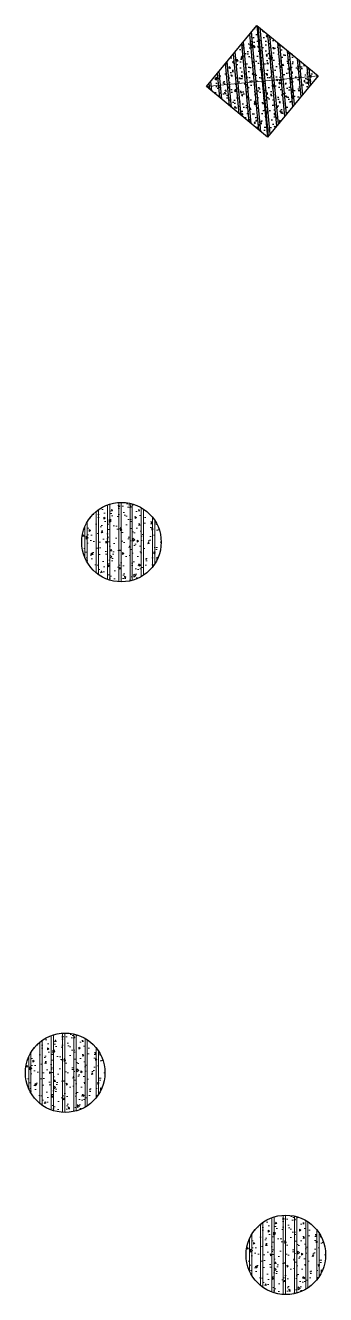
# Model space of a CAD drawing. Header units: millimetres. Extents: x 11689832 to 11802583, y 1023459 to 1173251.
# Drawn here: x 11689832 to 11695497, y 1083245 to 1107207 of the extents above; entities that cross this region are included whole.
import ezdxf

# ---------------------------------------------------------------- set-up
doc = ezdxf.new("R2010")
doc.units = ezdxf.units.MM
doc.header["$MEASUREMENT"] = 0
doc.layers.get('0').update_dxf_attribs({"linetype": 'CONTINUOUS', "lineweight": 13})
doc.layers.get('Defpoints').update_dxf_attribs({"color": 5, "linetype": 'CONTINUOUS', "lineweight": 13})
doc.layers.add('KT-Net cot vach', color=6, linetype='CONTINUOUS')
doc.layers.add('KT-Vat lieu', color=250, linetype='CONTINUOUS', lineweight=9)

# ---------------------------------------------------------------- blocks, each defined once
blk = doc.blocks.new('*U73')
h = blk.add_hatch()
h.set_pattern_fill('VATLIEU04', color=250, scale=40, style=0, pattern_type=2)
h.set_pattern_definition([(49.99999999999999, (549.9999999999818, 1550), (286.9040730403014, -25.10085399303804), [30, -330]), (355, (549.9999999999818, 1550), (-55.50053344520001, 300.8768534800047), [24, -264]), (100.4514, (573.9086719999818, 1547.908263999999), (231.4037526856086, 275.7758168243814), [25.496076, -280.4568448]), (46.18420000000001, (549.9999999999818, 1630), (426.8964194502578, -66.20760573160723), [45, -495]), (96.6356, (585.5746979999819, 1624.482677199999), (373.8650822194813, 389.6471483601767), [38.2441152, -420.6852]), (351.1842, (549.9999999999818, 1630), (373.8647780534509, 389.6474403701299), [36, -396]), (21, (589.9999999999818, 1610), (238.7628208473847, -161.0475562661355), [30, -330]), (326.0000000000001, (589.9999999999818, 1610), (97.32613276863269, 290.0600180187412), [24, -264]), (71.4514, (609.8968931999818, 1596.579357599999), (336.089051432596, 129.012198683981), [25.496076, -280.4568448]), (37.50000000000001, (549.9999999999818, 1550), (4.863942126916267, 133.1575415325246), [0, -260.8, 0, -268, 0, -265]), (7.499999999999999, (549.9999999999818, 1550), (105.2278149768594, 157.7646847529441), [0, -152.8, 0, -254.8, 0, -101]), (327.5, (460.7999999999818, 1550), (213.5289744689636, -9.021948693751902), [0, -100, 0, -312, 0, -414]), (317.5, (420.7999999999818, 1550), (233.2744677369545, 40.04199293292709), [0, -130, 0, -207.2, 0, -294]), (45, (549.9999999999818, 1550), (-120.2081528017131, 120.2081528017131), []), (45, (549.9999999999818, 1599), (-120.2081528017131, 120.2081528017131), [])])
h.paths.add_polyline_path([(-475, -474.9999999999998), (1024.999999999996, -475), (1024.999999999982, 1025), (-475.0000000000146, 1025)])
at = {"color": 6, "ltscale": 0.25}
blk.add_lwpolyline([(-475, -474.9999999999998), (1024.999999999996, -475), (1024.999999999982, 1025), (-475.0000000000146, 1025)], close=True, dxfattribs=at)
at = {"layer": 'Defpoints', "linetype": 'ByBlock', "ltscale": 30}
for p, q in [((1024.999999999996, -475), (-475.0000000000146, 1025)), ((-475, -474.9999999999998), (1024.999999999982, 1025))]:
    blk.add_line(p, q, dxfattribs=at)

msp = doc.modelspace()

# ---------------------------------------------------------------- hatches: boundary and pattern name
at = {"layer": 'KT-Vat lieu', "ltscale": 0.5}
h = msp.add_hatch(dxfattribs=at)
h.set_pattern_fill('VATLIEU04', color=256, scale=50, angle=45, pattern_type=2)
h.set_pattern_definition([(94.99999999999984, (11664011.91180355, 1078342.450954155), (275.7759995861103, 231.4035394059837), [37.49999999999999, -412.4999999999999]), (40.00000000000002, (11664011.91180355, 1078342.450954155), (-314.996083695443, 216.8840747990137), [30, -330]), (145.4514, (11664034.89313456, 1078361.734583393), (-39.21973430971335, 448.287641099735), [31.870095, -350.571056]), (91.18419999999824, (11663941.20112543, 1078413.161632274), (435.8465000455986, 318.8068825982365), [56.24999999999988, -618.7499999999981]), (141.6356, (11663977.52168363, 1078439.72884956), (-13.94950748652536, 674.8558447021788), [47.805144, -525.8565]), (36.18420000000004, (11663941.20112543, 1078413.161632274), (-13.95003443662637, 674.855833957623), [45, -495]), (66, (11663994.23413402, 1078430.839301803), (353.3857860571512, 68.691238233885), [37.49999999999901, -412.4999999999921]), (11.00000000000003, (11663994.23413402, 1078430.839301803), (-170.3542965309771, 342.4042176993831), [30, -330]), (116.4514, (11664023.68295322, 1078436.563552875), (183.0318085066423, 411.0953098697152), [31.870095, -350.571056]), (82.50000000000001, (11664011.91180355, 1078342.450954155), (-113.3965926531701, 121.9949088062736), [0, -325.9999999999921, 0, -334.9999999999921, 0, -331.2499999999921]), (52.49999999999999, (11664011.91180355, 1078342.450954155), (-46.43647110123004, 232.4547249501817), [0, -191, 0, -318.5, 0, -126.25]), (12.5, (11663933.06939745, 1078263.608548053), (196.709083659603, 180.7603809074303), [0, -125, 0, -390, 0, -517.5]), (2.499999999999997, (11663897.71405839, 1078228.253208993), (170.7949915992331, 241.5799034369745), [0, -162.5, 0, -259, 0, -367.5]), (90, (11664011.91180355, 1078342.450954155), (-212.5, 0), []), (90, (11663968.6015132, 1078385.761244503), (-212.5, 0), [])])
edge = h.paths.add_edge_path()
edge.add_arc((11691644.40486786, 1097451.537535538), 750.0000000002312, 0, 360)
h = msp.add_hatch(dxfattribs=at)
h.set_pattern_fill('VATLIEU04', color=256, scale=50, angle=45, pattern_type=2)
h.set_pattern_definition([(94.99999999999984, (11662950.14011678, 1068325.153890784), (275.7759995861103, 231.4035394059837), [37.49999999999999, -412.4999999999999]), (40.00000000000002, (11662950.14011678, 1068325.153890784), (-314.996083695443, 216.8840747990137), [30, -330]), (145.4514, (11662973.12144779, 1068344.437520022), (-39.21973430971335, 448.287641099735), [31.870095, -350.571056]), (91.18419999999826, (11662879.42943866, 1068395.864568902), (435.8465000455986, 318.8068825982365), [56.24999999999988, -618.7499999999981]), (141.6356, (11662915.74999686, 1068422.431786188), (-13.94950748652536, 674.8558447021788), [47.805144, -525.8565]), (36.18420000000004, (11662879.42943866, 1068395.864568902), (-13.95003443662637, 674.855833957623), [45, -495]), (66, (11662932.46244725, 1068413.542238432), (353.3857860571512, 68.691238233885), [37.49999999999902, -412.4999999999922]), (11.00000000000003, (11662932.46244725, 1068413.542238432), (-170.3542965309771, 342.4042176993831), [30, -330]), (116.4514, (11662961.91126645, 1068419.266489504), (183.0318085066423, 411.0953098697152), [31.870095, -350.571056]), (82.50000000000001, (11662950.14011678, 1068325.153890784), (-113.3965926531701, 121.9949088062736), [0, -325.9999999999922, 0, -334.9999999999922, 0, -331.2499999999922]), (52.49999999999999, (11662950.14011678, 1068325.153890784), (-46.43647110123004, 232.4547249501817), [0, -191, 0, -318.5, 0, -126.25]), (12.5, (11662871.29771068, 1068246.311484681), (196.709083659603, 180.7603809074303), [0, -125, 0, -390, 0, -517.5]), (2.499999999999997, (11662835.94237162, 1068210.956145622), (170.7949915992331, 241.5799034369745), [0, -162.5, 0, -259, 0, -367.5]), (90, (11662950.14011678, 1068325.153890784), (-212.5, 0), []), (90, (11662906.82982643, 1068368.464181131), (-212.5, 0), [])])
edge = h.paths.add_edge_path()
edge.add_arc((11690582.6331811, 1087434.240472167), 750.0000000002312, 0, 360)
h = msp.add_hatch(dxfattribs=at)
h.set_pattern_fill('VATLIEU04', color=256, scale=50, angle=45, pattern_type=2)
h.set_pattern_definition([(94.99999999999984, (11667113.84345145, 1064886.611327741), (275.7759995861103, 231.4035394059837), [37.49999999999999, -412.4999999999999]), (40.00000000000002, (11667113.84345145, 1064886.611327741), (-314.996083695443, 216.8840747990137), [30, -330]), (145.4514, (11667136.82478246, 1064905.894956979), (-39.21973430971335, 448.287641099735), [31.870095, -350.571056]), (91.18419999999824, (11667043.13277333, 1064957.32200586), (435.8465000455986, 318.8068825982365), [56.24999999999988, -618.7499999999981]), (141.6356, (11667079.45333153, 1064983.889223146), (-13.94950748652536, 674.8558447021788), [47.805144, -525.8565]), (36.18420000000004, (11667043.13277333, 1064957.32200586), (-13.95003443662637, 674.855833957623), [45, -495]), (66, (11667096.16578192, 1064974.99967539), (353.3857860571512, 68.691238233885), [37.49999999999901, -412.4999999999921]), (11.00000000000003, (11667096.16578192, 1064974.99967539), (-170.3542965309771, 342.4042176993831), [30, -330]), (116.4514, (11667125.61460112, 1064980.723926461), (183.0318085066423, 411.0953098697152), [31.870095, -350.571056]), (82.50000000000001, (11667113.84345145, 1064886.611327741), (-113.3965926531701, 121.9949088062736), [0, -325.9999999999921, 0, -334.9999999999921, 0, -331.2499999999921]), (52.49999999999999, (11667113.84345145, 1064886.611327741), (-46.43647110123004, 232.4547249501817), [0, -191, 0, -318.5, 0, -126.25]), (12.5, (11667035.00104535, 1064807.768921639), (196.709083659603, 180.7603809074303), [0, -125, 0, -390, 0, -517.5]), (2.499999999999997, (11666999.64570629, 1064772.41358258), (170.7949915992331, 241.5799034369745), [0, -162.5, 0, -259, 0, -367.5]), (90, (11667113.84345145, 1064886.611327741), (-212.5, 0), []), (90, (11667070.5331611, 1064929.921618089), (-212.5, 0), [])])
edge = h.paths.add_edge_path()
edge.add_arc((11694746.33651576, 1083995.697909125), 750.0000000002312, 0, 360)

# ---------------------------------------------------------------- linework, layer by layer
at = {"layer": 'KT-Net cot vach', "ltscale": 0.5}
for centre in [(11691644.40486786, 1097451.537535538, 2.697206872064481e-08), (11690582.6331811, 1087434.240472167, 2.697206872064481e-08), (11694746.33651576, 1083995.697909125, 2.697206872064481e-08)]:
    msp.add_circle(centre, 750.0000000002312, dxfattribs=at)

# ---------------------------------------------------------------- block references
at = {"layer": 'KT-Net cot vach', "linetype": 'ByBlock', "xscale": -1, "rotation": 320.4488276923478}
msp.add_blockref('*U73', (11694339.1922519, 1105763.575266933, 2.697206872064481e-08), dxfattribs=at)

doc.saveas('drawing.dxf')
